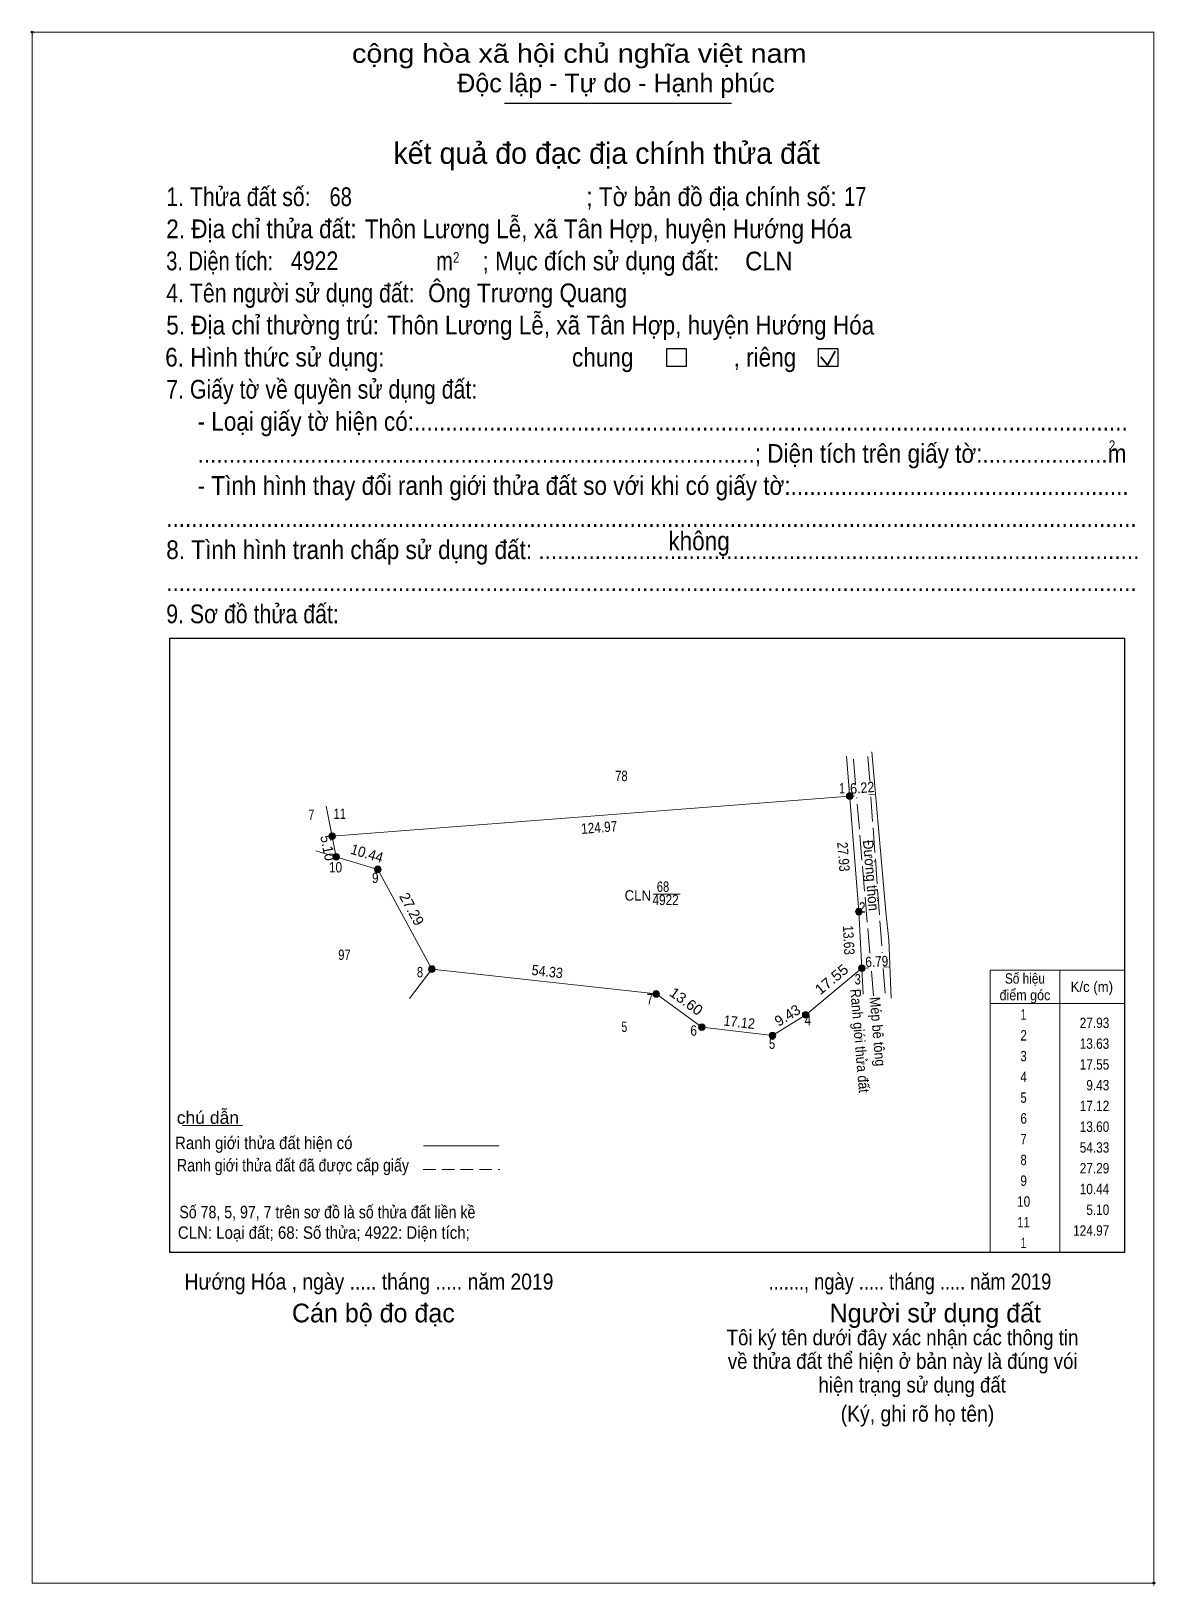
# Model space of a CAD drawing. Header units: metres. Extents: x 555187 to 556269, y 1840308 to 1840721.
# Drawn here: x 555186.7 to 555457.2, y 1840307.5 to 1840681.9 of the extents above; entities that cross this region are included whole.
import ezdxf
from ezdxf.enums import TextEntityAlignment as Align

# ---------------------------------------------------------------- set-up
doc = ezdxf.new("R2010")
doc.units = ezdxf.units.M
doc.header["$PDMODE"] = 32
doc.header["$PDSIZE"] = 0.5
doc.linetypes.add('LONG_DASHED', pattern=[7.5, 6, -1.5])
doc.linetypes.add('MEDIUM_DASHED', pattern=[4.5, 3, -1.5])
for name, color, linetype, lineweight in [('17', 7, 'Continuous', 13), ('2', 7, 'Continuous', 25), ('6', 7, 'Continuous', 13), ('63', 7, 'Continuous', 13)]:
    doc.layers.add(name, color=color, linetype=linetype, lineweight=lineweight)

msp = doc.modelspace()

# ---------------------------------------------------------------- texts
at = {"layer": '17'}
for s, width, p in [('68', 0.8, (555338.79, 1840474.67)), ('CLN', 0.95, (555332.725, 1840472.56)), ('4922', 0.85, (555339.41, 1840471.48))]:
    msp.add_text(s, height=2.5, dxfattribs=dict(at, width=width)).set_placement(p, align=Align.CENTER)
at = {"layer": '2'}
for s, height, width, p in [('cộng hòa xã hội chủ nghĩa việt nam', 4.507, 1.15, (555263.92, 1840674.31)), ('1. Thửa đất số:', 4.507, 0.85, (555219.21, 1840639.8)), ('68', 4.51, 0.8, (555258.52, 1840639.8)), ('; Tờ bản đồ địa chính số:', 4.507, 0.9, (555320.33, 1840639.8)), ('17', 4.51, 0.8, (555382.37, 1840639.86)), ('2. Địa chỉ thửa đất:', 4.507, 0.9, (555219.21, 1840632.07)), ('Thôn Lương Lễ, xã Tân Hợp, huyện Hướng Hóa', 4.51, 0.9, (555266.98, 1840632.07)), ('3. Diện tích:', 4.507, 0.8, (555219.21, 1840624.34)), ('; Mục đích sử dụng đất:', 4.507, 0.9, (555295.35, 1840624.34)), ('4922', 4.51, 0.85, (555249.21, 1840624.38)), ('m', 4.507, 0.8, (555284.18, 1840624.34)), ('2', 2.575, 0.8, (555288.23, 1840626.15)), ('CLN', 4.51, 0.95, (555358.55, 1840624.31)), ('4. Tên người sử dụng đất:', 4.507, 0.85, (555219.21, 1840616.62)), ('Ông Trương Quang', 4.51, 0.9, (555282.24, 1840616.65)), ('Thôn Lương Lễ, xã Tân Hợp, huyện Hướng Hóa', 4.51, 0.9, (555272.42, 1840608.89)), ('5. Địa chỉ thường trú:', 4.507, 0.9, (555219.21, 1840608.89)), ('6. Hình thức sử dụng:', 4.507, 0.9, (555218.95, 1840601.16)), ('chung                , riêng', 4.507, 0.9, (555316.89, 1840601.16)), ('7. Giấy tờ về quyền sử dụng đất:', 4.507, 0.85, (555219.21, 1840593.44)), ('     - Loại giấy tờ hiện có:..................................................................................................................', 4.507, 0.9, (555219.21, 1840585.71)), ('     .........................................................................................; Diện tích trên giấy tờ:....................m', 4.507, 0.9, (555219.21, 1840577.98)), ('2', 2.575, 0.8, (555446.12, 1840580.82)), ('     - Tình hình thay đổi ranh giới thửa đất so với khi có giấy tờ:......................................................', 4.507, 0.9, (555219.21, 1840570.26)), ('...........................................................................................................................................................', 4.507, 0.9, (555219.21, 1840562.53)), ('không', 4.507, 0.9, (555340.07, 1840556.93)), ('8. Tình hình tranh chấp sử dụng đất: ................................................................................................', 4.507, 0.9, (555219.21, 1840554.8)), ('...........................................................................................................................................................', 4.507, 0.9, (555219.21, 1840547.08)), ('9. Sơ đồ thửa đất:', 4.507, 0.85, (555219.21, 1840539.35)), ('Hướng Hóa , ngày ..... tháng ..... năm 2019', 3.86, 0.9, (555223.62, 1840378.89)), ('......., ngày ..... tháng ..... năm 2019', 3.86, 0.85, (555364.21, 1840378.89)), ('(Ký, ghi rõ họ tên)', 3.863, 0.9, (555381.57, 1840347.08))]:
    msp.add_text(s, height=height, dxfattribs=dict(at, width=width)).set_placement(p)
for s, p in [('Độc lập - Tự do - Hạnh phúc', (555289.26, 1840667.2)), ('Cán bộ đo đạc', (555249.47, 1840371)), ('Người sử dụng đất', (555378.89, 1840371))]:
    msp.add_text(s, height=4.507, dxfattribs=at).set_placement(p)
for s, height, p in [('kết quả đo đạc địa chính thửa đất', 5.151, (555325.215, 1840649.97)), ('.', 1.288, (555456.917, 1840307.54))]:
    msp.add_text(s, height=height, dxfattribs=at).set_placement(p, align=Align.CENTER)
at = {"layer": '2', "width": 0.9}
for s, p in [('Tôi ký tên dưới đây xác nhận các thông tin', (555396.445, 1840365.49)), ('về thửa đất thể hiện ở bản này là đúng vói', (555396.485, 1840359.8)), ('hiện trạng sử dụng đất', (555398.765, 1840354.1))]:
    msp.add_text(s, height=3.724, dxfattribs=at).set_placement(p, align=Align.CENTER)
at = {"layer": '6'}
for s, width, p in [('chú dẫn', 1.05, (555221.74, 1840418.81)), ('Ranh giới thửa đất hiện có ', 0.9, (555221.32, 1840412.72)), ('Ranh giới thửa đất đã được cấp giấy', 0.85, (555221.78, 1840407.34)), ('Số 78, 5, 97, 7 trên sơ đồ là số thửa đất liền kề', 0.85, (555222.37, 1840396.06)), ('CLN: Loại đất; 68: Số thửa; 4922: Diện tích;', 0.9, (555222.01, 1840391.12))]:
    msp.add_text(s, height=3, dxfattribs=dict(at, width=width)).set_placement(p)
at = {"layer": '63'}
for s, width, p in [('78', 0.8, (555328.78, 1840501.34)), ('7', 0.75, (555254.145, 1840491.98)), ('97', 0.8, (555262.1, 1840458.26)), ('Số hiệu', 0.85, (555425.91, 1840452.57)), ('K/c (m)', 0.95, (555442.01, 1840450.57)), ('điểm góc', 0.9, (555425.91, 1840448.57)), (' 1', 0.75, (555425.205, 1840443.87)), ('5', 0.75, (555329.475, 1840440.93)), (' 2', 0.85, (555425.21, 1840438.87)), (' 3', 0.8, (555425.21, 1840433.87)), (' 4', 0.85, (555425.205, 1840428.87)), (' 5', 0.8, (555425.21, 1840423.87)), (' 6', 0.85, (555425.21, 1840418.87)), (' 7', 0.8, (555425.21, 1840413.87)), (' 8', 0.8, (555425.21, 1840408.87)), (' 9', 0.85, (555425.205, 1840403.87)), (' 10', 0.85, (555425.205, 1840398.87)), (' 11', 0.8, (555425.205, 1840393.87)), (' 1', 0.75, (555425.205, 1840388.87))]:
    msp.add_text(s, height=2.5, dxfattribs=dict(at, width=width)).set_placement(p, align=Align.CENTER)
for s, width, p in [(' 1', 0.75, (555382.56, 1840498.38)), (' 11', 0.8, (555262.46, 1840492.23)), (' 10', 0.85, (555261.54, 1840479.34)), (' 9', 0.85, (555270.31, 1840476.8)), (' 2', 0.85, (555387.52, 1840469.67)), (' 8', 0.8, (555281.03, 1840454.09)), (' 3', 0.8, (555386.4, 1840452.37)), (' 7', 0.8, (555336.37, 1840447.62)), (' 6', 0.85, (555346.96, 1840440.03)), (' 4', 0.85, (555374.41, 1840442.56)), ('27.93', 0.85, (555446.21, 1840441.87)), (' 5', 0.8, (555365.78, 1840436.86)), ('13.63', 0.85, (555446.21, 1840436.87)), ('17.55', 0.85, (555446.21, 1840431.87)), ('9.43', 0.85, (555446.21, 1840426.87)), ('17.12', 0.85, (555446.21, 1840421.87)), ('13.60', 0.85, (555446.21, 1840416.87)), ('54.33', 0.85, (555446.21, 1840411.87)), ('27.29', 0.85, (555446.21, 1840406.87)), ('10.44', 0.85, (555446.21, 1840401.87)), ('5.10', 0.85, (555446.21, 1840396.87)), ('124.97', 0.85, (555446.21, 1840391.87))]:
    msp.add_text(s, height=2.5, dxfattribs=dict(at, width=width)).set_placement(p, align=Align.RIGHT)
for s, rotation, width, p in [('6.22', 4.519, 0.9, (555386.832, 1840498.489)), ('124.97', 4.433, 0.85, (555323.518, 1840488.938)), ('5.10', 281.31, 0.95, (555256.871, 1840484.995)), ('Đường thôn', 274.801, 0.95, (555387.609, 1840478.535)), ('10.44', 343.301, 0.95, (555267.186, 1840482.749)), ('27.93', 274.539, 0.85, (555380.99, 1840483.019)), ('13.63', 272.902, 0.85, (555382.254, 1840462.978)), ('54.33', 353.66, 0.9, (555310.802, 1840454.241)), ('17.55', 39.705, 1.1, (555380.156, 1840452.633)), ('6.79', 2.871, 0.85, (555390.302, 1840456.663)), ('13.60', 323.973, 1.05, (555343.65, 1840447.301)), ('Ranh giới thửa đất', 274.801, 0.9, (555384.909, 1840438.7)), ('Mép bê tông', 274.801, 0.9, (555389.234, 1840440.925)), ('17.12', 353.29, 0.9, (555357.004, 1840442.06))]:
    msp.add_text(s, height=2.5, rotation=rotation, dxfattribs=dict(at, width=width)).set_placement(p, align=Align.CENTER)
for s, rotation, p in [('27.29', 298.443, (555277.192, 1840469.94)), ('9.43', 32.005, (555369.392, 1840443.87))]:
    msp.add_text(s, height=2.5, rotation=rotation, dxfattribs=at).set_placement(p, align=Align.CENTER)

# ---------------------------------------------------------------- hatches: boundary and pattern name
at = {"layer": '63'}
for points in [[(555384.53, 1840497.74, 1), (555382.93, 1840497.74, 1)], [(555259.93, 1840488.08, 1), (555258.33, 1840488.08, 1)], [(555260.93, 1840483.08, 1), (555259.33, 1840483.08, 1)], [(555270.93, 1840480.08, 1), (555269.33, 1840480.08, 1)], [(555386.74, 1840469.9, 1), (555385.14, 1840469.9, 1)], [(555283.93, 1840456.08, 1), (555282.33, 1840456.08, 1)], [(555387.43, 1840456.29, 1), (555385.83, 1840456.29, 1)], [(555337.93, 1840450.08, 1), (555336.33, 1840450.08, 1)], [(555373.93, 1840445.08, 1), (555372.33, 1840445.08, 1)], [(555348.93, 1840442.08, 1), (555347.33, 1840442.08, 1)], [(555365.93, 1840440.08, 1), (555364.33, 1840440.08, 1)]]:
    msp.add_hatch(color=256, dxfattribs=at).paths.add_polyline_path(points)

# ---------------------------------------------------------------- linework, layer by layer
at = {"layer": '17'}
for p, q in [((555385.94, 1840469.9), (555382.97, 1840507.37)), ((555389.04, 1840508.42), (555392.4, 1840469.89)), ((555257.69, 1840495.3), (555260.13, 1840483.08)), ((555383.73, 1840497.74), (555259.13, 1840488.08)), ((555336.43, 1840474.13), (555342.94, 1840474.13)), ((555386.94, 1840450.01), (555385.94, 1840469.9)), ((555373.13, 1840445.08), (555386.63, 1840456.29)), ((555223.06, 1840418.39), (555237.54, 1840418.39))]:
    msp.add_line(p, q, dxfattribs=at)
at = {"layer": '17', "linetype": 'LONG_DASHED'}
for p, q in [((555385.15, 1840500.63), (555384.63, 1840506.89)), ((555388.1, 1840507.29), (555388.57, 1840500.87)), ((555388.57, 1840459.9), (555385.42, 1840497.39)), ((555388.81, 1840497.58), (555391.55, 1840459.98)), ((555389.44, 1840449.6), (555388.9, 1840456.03)), ((555391.82, 1840456.25), (555392.31, 1840449.54))]:
    msp.add_line(p, q, dxfattribs=at)
at = {"layer": '17'}
for points in [[(555255.24, 1840484.55), (555270.13, 1840480.08), (555283.13, 1840456.08), (555337.13, 1840450.08), (555348.13, 1840442.08), (555365.13, 1840440.08), (555373.13, 1840445.08)], [(555393.72, 1840449.05), (555393.13, 1840463.13), (555392.4, 1840469.89)]]:
    msp.add_lwpolyline(points, dxfattribs=at)
at = {"layer": '2'}
for p, q in [((555300.65, 1840664.57), (555355.26, 1840664.57)), ((555220.04, 1840535.78), (555449.91, 1840535.78)), ((555449.91, 1840535.78), (555449.91, 1840387.82))]:
    msp.add_line(p, q, dxfattribs=at)
at = {"layer": '2', "lineweight": 35}
for p, q in [((555376.81, 1840603.53), (555378.35, 1840601.53)), ((555378.35, 1840601.53), (555380.22, 1840604.88))]:
    msp.add_line(p, q, dxfattribs=at)
at = {"layer": '2', "lineweight": 13}
msp.add_lwpolyline([(555186.93, 1840681.69), (555456.94, 1840681.69), (555456.94, 1840308.23), (555186.93, 1840308.23)], close=True, dxfattribs=at)
at = {"layer": '2'}
for points in [[(555339.72, 1840605.52), (555344.36, 1840605.52), (555344.36, 1840601.2), (555339.72, 1840601.2)], [(555376.21, 1840605.52), (555380.85, 1840605.52), (555380.85, 1840601.2), (555376.21, 1840601.2)]]:
    msp.add_lwpolyline(points, close=True, dxfattribs=at)
msp.add_lwpolyline([(555449.91, 1840387.82), (555220.04, 1840387.82), (555220.04, 1840535.78)], dxfattribs=at)
for p in [(555186.93, 1840681.69), (555456.94, 1840308.23)]:
    msp.add_point(p, dxfattribs=at)
at = {"layer": '6'}
msp.add_line((555281.1, 1840413.47), (555299.38, 1840413.47), dxfattribs=at)
at = {"layer": '6', "linetype": 'MEDIUM_DASHED'}
msp.add_line((555281.08, 1840407.84), (555299.48, 1840407.84), dxfattribs=at)
at = {"layer": '63'}
for p, q in [((555389.93, 1840498.23), (555388.35, 1840498.1)), ((555384.89, 1840497.83), (555383.73, 1840497.74)), ((555283.13, 1840456.08), (555277.77, 1840449.01)), ((555388.26, 1840456.37), (555386.62, 1840456.29)), ((555393.4, 1840456.63), (555391.84, 1840456.55)), ((555434.31, 1840455.82), (555434.31, 1840387.82)), ((555434.31, 1840455.82), (555434.31, 1840387.82)), ((555417.51, 1840447.82), (555449.91, 1840447.82))]:
    msp.add_line(p, q, dxfattribs=at)
msp.add_lwpolyline([(555417.51, 1840455.82), (555449.91, 1840455.82), (555449.91, 1840387.82), (555417.51, 1840387.82)], close=True, dxfattribs=at)
for centre in [(555383.73, 1840497.74), (555259.13, 1840488.08), (555260.13, 1840483.08), (555270.13, 1840480.08), (555385.94, 1840469.9), (555283.13, 1840456.08), (555386.63, 1840456.29), (555337.13, 1840450.08), (555373.13, 1840445.08), (555348.13, 1840442.08), (555365.13, 1840440.08)]:
    msp.add_circle(centre, 0.8, dxfattribs=at)

msp.set_redraw_order([(e.dxf.handle, doc.entitydb.next_handle()) for e in msp.query("TEXT MTEXT ATTDEF DIMENSION ARC_DIMENSION")])  # texts and dimensions are drawn at this point

doc.saveas('drawing.dxf')
